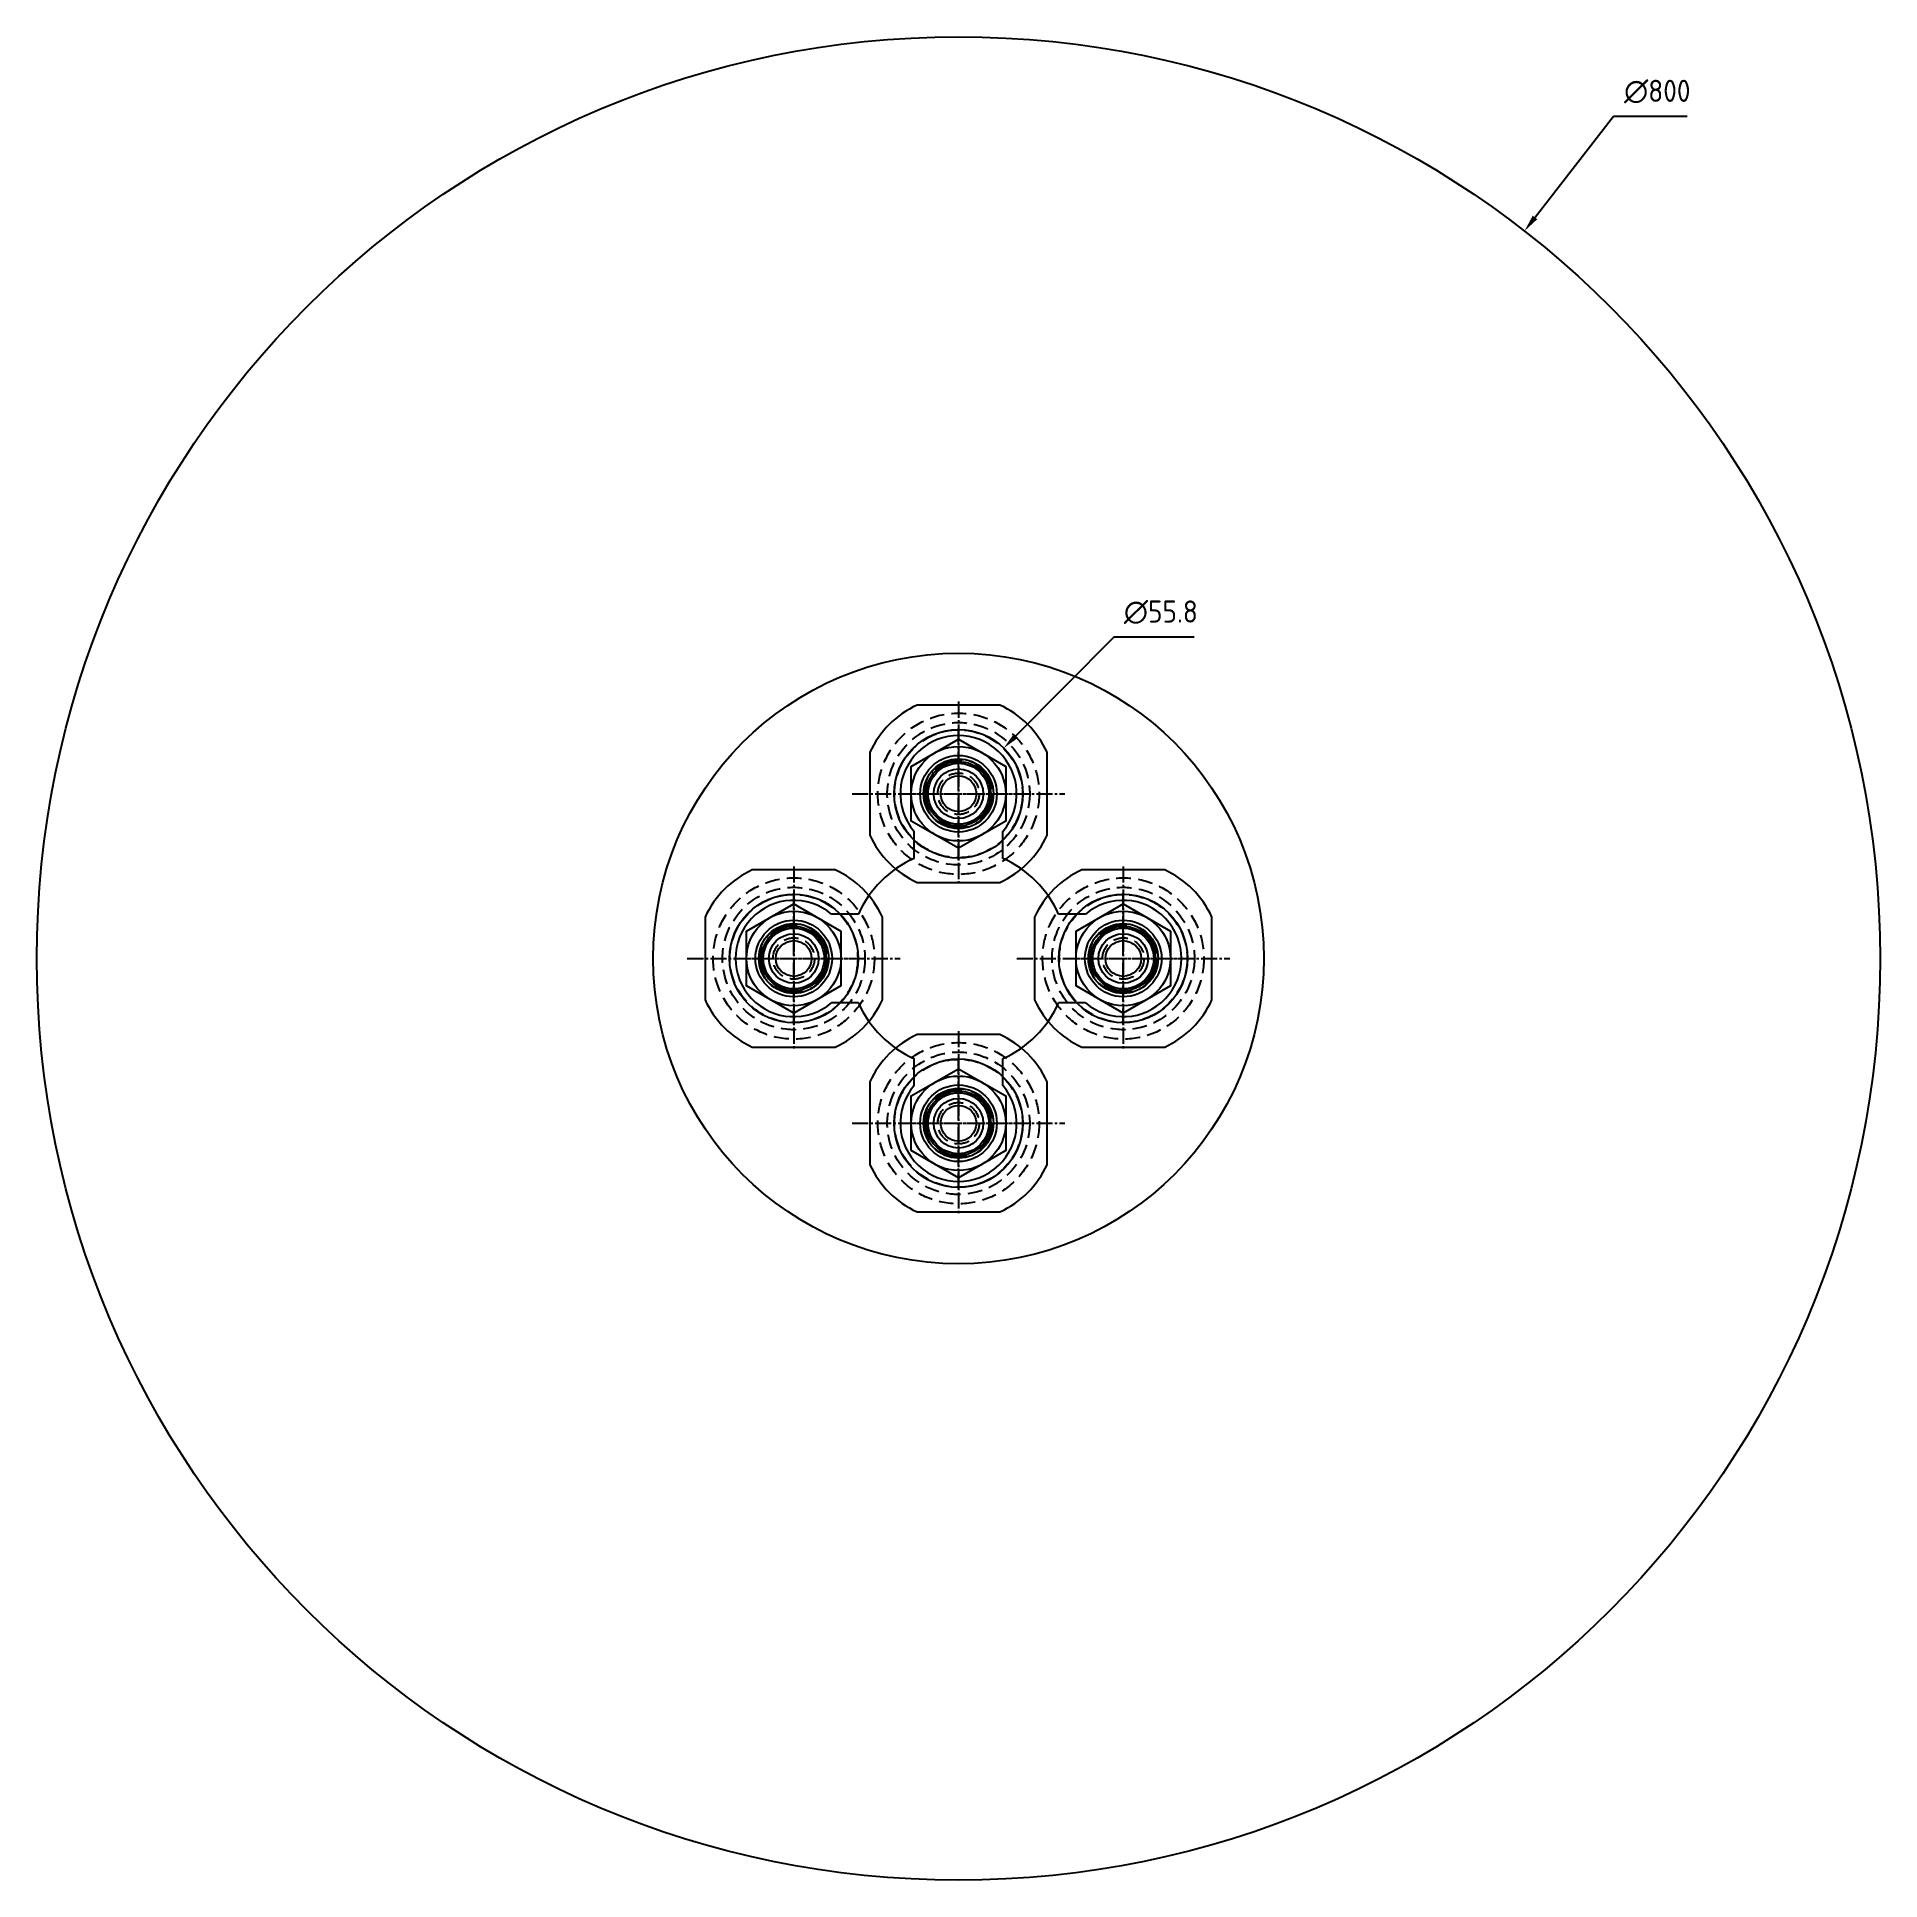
# Model space of a CAD drawing. Header units: millimetres. Extents: x 6089 to 10633, y -545 to 822.
# Drawn here: x 9125 to 9925, y -34 to 766 of the extents above; entities that cross this region are included whole.
import ezdxf

# ---------------------------------------------------------------- set-up
doc = ezdxf.new("R2010")
doc.units = ezdxf.units.MM
for name, pattern in [('CENTER1', [10, 7, -1, 1, -1]), ('HIDDEN', [9.525, 6.35, -3.175]), ('HIDDENX2', [19.05, 12.7, -6.35])]:
    doc.linetypes.add(name, pattern=pattern)
doc.layers.add('THIN', color=3, linetype='Continuous')
doc.styles.get("Standard").update_dxf_attribs({"font": 'ISOCP.SHX', "bigfont": 'WHGTXT.SHX'})
doc.dimstyles.new('PS-3', dxfattribs={"dimscale": 3, "dimtxt": 3.2, "dimasz": 2.5, "dimexe": 2, "dimexo": 2.5, "dimgap": 2, "dimtad": 1, "dimtoh": 1, "dimrnd": 0.05, "dimzin": 12, "dimdsep": 46, "dimtxsty": 'Standard', "dimcen": 0, "dimclrt": 2, "dimazin": 3, "dimtfac": 1, "dimtofl": 0, "dimtmove": 0, "dimatfit": 3, "dimfxl": 0, "dimtolj": 1, "dimtzin": 0, "dimarcsym": 0})

msp = doc.modelspace()

# ---------------------------------------------------------------- blocks, each defined once
blk = doc.blocks.new('A$C6BF32CEA')
at = {"color": 1, "linetype": 'CENTER1'}
for p, q in [((0, 40), (0, -40)), ((-46.19, 0), (46.19, 0))]:
    blk.add_line(p, q, dxfattribs=at)
at = {"color": 30}
blk.add_lwpolyline([(38.5, 18, 0.175809), (18, 38.5), (-18, 38.5, 0.175809), (-38.5, 18), (-38.5, -18, 0.175809), (-18, -38.5), (18, -38.5, 0.175809), (38.5, -18)], format="xyb", close=True, dxfattribs=at)
at = {"color": 251, "linetype": 'HIDDEN'}
for radius in [35, 30.9]:
    blk.add_circle((0, 0), radius, dxfattribs=at)
at = {"color": 2, "linetype": 'HIDDEN'}
for radius in [27.75, 15, 9]:
    blk.add_circle((0, 0), radius, dxfattribs=at)
blk.add_circle((0, 0), 16.62)
at = {"color": 30}
for radius in [14, 10.75, 7.75]:
    blk.add_circle((0, 0), radius, dxfattribs=at)
at = {"layer": 'THIN'}
blk.add_circle((0, 0), 15.15, dxfattribs=at)
blk = doc.blocks.new('A$C73237754')
at = {"color": 32}
for p, q in [((-19.25, 43.42), (-19.25, 55.16)), ((19.25, 43.42), (19.25, 55.16)), ((-43.42, 19.25), (-55.16, 19.25)), ((55.16, 19.25), (43.42, 19.25)), ((-43.42, -19.25), (-55.16, -19.25)), ((55.16, -19.25), (43.42, -19.25)), ((-19.25, -55.16), (-19.25, -43.42)), ((19.25, -55.16), (19.25, -43.42))]:
    blk.add_line(p, q, dxfattribs=at)
blk.add_circle((0, 0), 132.5, dxfattribs=at)
for centre, radius, start, end in [((0, 71.5), 25.25, 319.67413, 220.32587), ((0, 0), 47.5, 113.90762, 156.09238), ((0, 0), 47.5, 23.90762, 66.09238), ((-71.5, 0), 25.25, 49.67413, 310.32587), ((71.5, 0), 25.25, 229.67413, 130.32587), ((0, 0), 47.5, 203.90762, 246.09238), ((0, 0), 47.5, 293.90762, 336.09238), ((0, -71.5), 25.25, 139.67413, 40.32587)]:
    blk.add_arc(centre, radius, start, end, dxfattribs=at)
blk = doc.blocks.new('A$C0690393F')
at = {"color": 1, "linetype": 'CENTER1'}
for p, q in [((0, -28.67), (0, 28.67)), ((-25.5, 0), (25.5, 0))]:
    blk.add_line(p, q, dxfattribs=at)
at = {"color": 230}
blk.add_lwpolyline([(20.5, 11.84), (20.5, -11.84), (0, -23.67), (-20.5, -11.84), (-20.5, 11.84), (0, 23.67), (20.5, 11.84)], dxfattribs=at)
for radius in [20.5, 13.21]:
    blk.add_circle((0, 0), radius, dxfattribs=at)
at = {"color": 2, "linetype": 'HIDDENX2'}
blk.add_circle((0, 0), 14.5, dxfattribs=at)
blk = doc.blocks.new('*D484')
at = {"color": 0, "lineweight": -2}
for p, q in [((9809.53, 731.32), (9775.44, 687.49)), ((9841.46, 731.32), (9809.53, 731.32))]:
    blk.add_line(p, q, dxfattribs=at)
at = {"color": 0}
blk.add_solid([(9774.45, 688.26), (9776.42, 686.73), (9770.83, 681.57)], dxfattribs=at)
at = {"layer": 'DEFPOINTS', "color": 0}
for p in [(9770.83, 681.57), (9279.61, 50.15)]:
    blk.add_point(p, dxfattribs=at)
at = {"color": 2, "insert": (9828.5, 742.12), "char_height": 9.6, "attachment_point": 5}
blk.add_mtext('\\A1;∅800', dxfattribs=at)
blk = doc.blocks.new('*D492')
at = {"color": 0, "lineweight": -2}
for p, q in [((9592.64, 505.34), (9550.15, 462.5)), ((9627.44, 505.34), (9592.64, 505.34))]:
    blk.add_line(p, q, dxfattribs=at)
at = {"color": 0}
blk.add_solid([(9549.26, 463.38), (9551.03, 461.62), (9544.86, 457.17)], dxfattribs=at)
at = {"layer": 'DEFPOINTS', "color": 0}
for p in [(9544.86, 457.17), (9505.57, 417.55)]:
    blk.add_point(p, dxfattribs=at)
at = {"color": 2, "insert": (9613.04, 516.14), "char_height": 9.6, "attachment_point": 5}
blk.add_mtext('\\A1;∅55.8', dxfattribs=at)

# ---------------------------------------------------------------- dimensions: what is measured, and where the dimension line sits
for p1, p2, picture, middle in [((9279.605, 50.148), (9770.831, 681.573), '*D484', (9828.496, 731.321)), ((9505.572, 417.551), (9544.865, 457.171), '*D492', (9613.035, 505.338))]:
    dim = msp.add_diameter_dim_2p(p1=p1, p2=p2, dimstyle='PS-3')
    dim.commit()
    dim.dimension.update_dxf_attribs({"geometry": picture, "text_midpoint": middle, "dimtype": 163})

# ---------------------------------------------------------------- linework, layer by layer
at = {"color": 32}
for centre, radius in [((9525.218, 365.861), 400), ((9525.218, 437.361), 27.9), ((9453.718, 365.861), 27.9), ((9596.718, 365.861), 27.9), ((9525.218, 294.361), 27.9)]:
    msp.add_circle(centre, radius, dxfattribs=at)

# ---------------------------------------------------------------- block references
for name, p in [('A$C73237754', (9525.218, 365.861)), ('A$C6BF32CEA', (9525.218, 437.361)), ('A$C0690393F', (9525.218, 437.361)), ('A$C6BF32CEA', (9453.718, 365.861)), ('A$C6BF32CEA', (9596.718, 365.861)), ('A$C0690393F', (9453.718, 365.861)), ('A$C0690393F', (9596.718, 365.861)), ('A$C6BF32CEA', (9525.218, 294.361)), ('A$C0690393F', (9525.218, 294.361))]:
    msp.add_blockref(name, p)

msp.set_redraw_order([(e.dxf.handle, doc.entitydb.next_handle()) for e in msp.query("TEXT MTEXT ATTDEF DIMENSION ARC_DIMENSION")])  # texts and dimensions are drawn at this point

doc.saveas('drawing.dxf')
